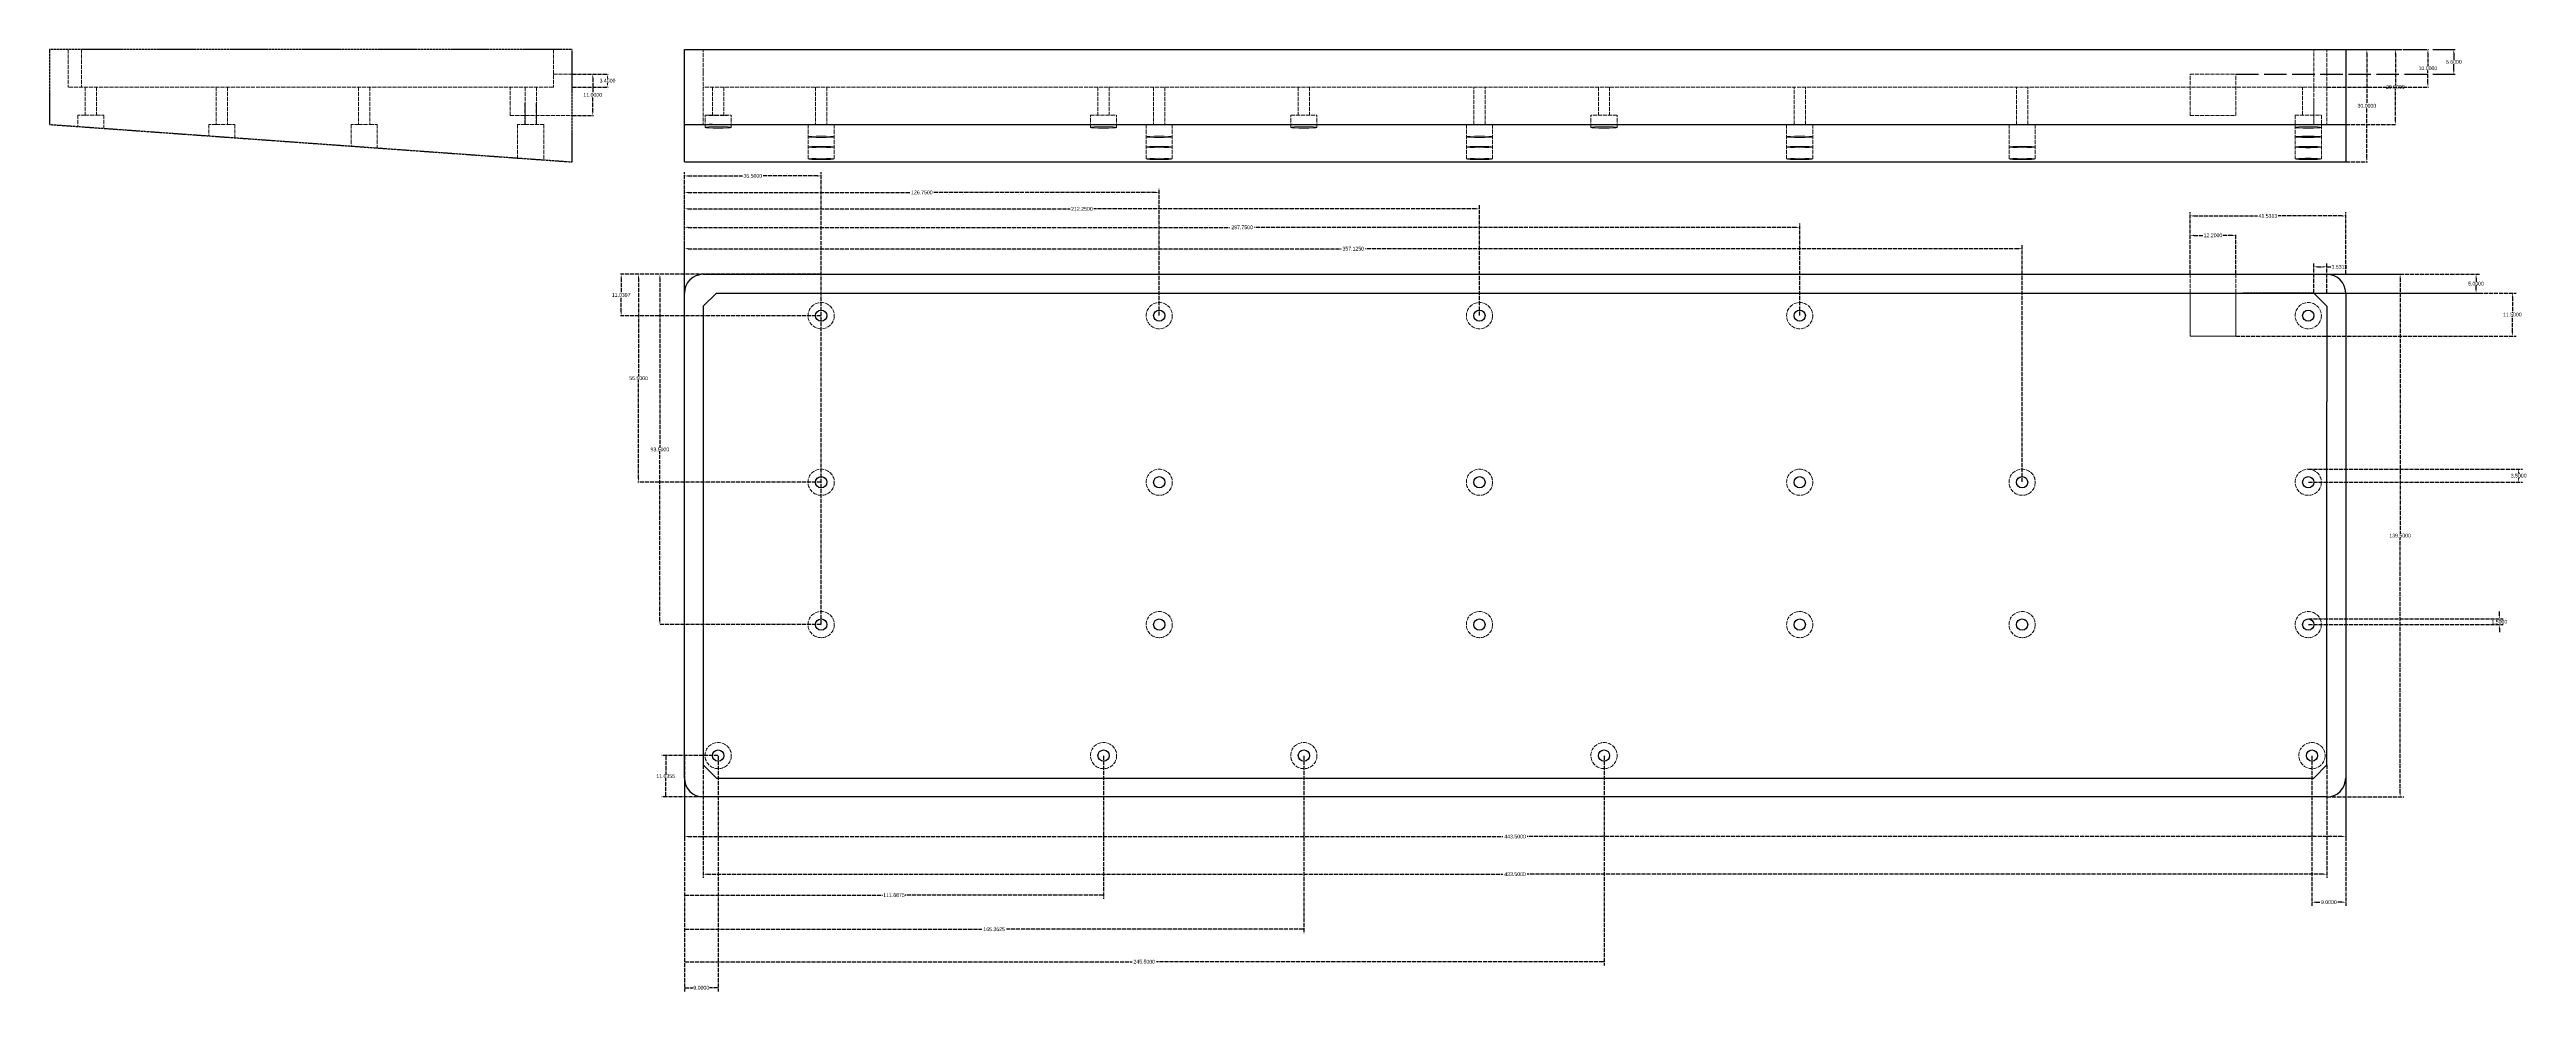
# Model space of a CAD drawing. Header units: millimetres. Extents: x -174 to 487, y -57 to 195.
import ezdxf

# ---------------------------------------------------------------- set-up
doc = ezdxf.new("R2010")
doc.units = ezdxf.units.MM
doc.header["$LTSCALE"] = 0.5
doc.header["$MEASUREMENT"] = 0
doc.linetypes.add('ACAD_ISO02W100', pattern=[15, 12, -3])
doc.linetypes.add('LÍNEAS_OCULTAS2', pattern=[0.1875, 0.125, -0.0625])
doc.layers.get('0').update_dxf_attribs({"linetype": 'CONTINUOUS'})
doc.layers.get('Defpoints').update_dxf_attribs({"linetype": 'CONTINUOUS'})
doc.dimstyles.get("Standard").update_dxf_attribs({"dimtxt": 0.18, "dimasz": 0.18, "dimexe": 0.18, "dimexo": 0.0625, "dimgap": 0.09, "dimtad": 0, "dimtih": 1, "dimtoh": 1, "dimdec": 4, "dimzin": 0, "dimdsep": 46, "dimtxsty": 'Standard', "dimcen": 0.09, "dimadec": 0, "dimazin": 0, "dimtfac": 1, "dimtdec": 4, "dimtofl": 0, "dimtmove": 0, "dimatfit": 3, "dimfxl": 1, "dimtolj": 1, "dimtzin": 0, "dimarcsym": 0})

# ---------------------------------------------------------------- blocks, each defined once
blk = doc.blocks.new('*D2')
at = {"color": 0, "linetype": 'ACAD_ISO02W100', "lineweight": -2, "ltscale": 0.18, "transparency": 16777216}
for p, q in [((433.56, 134.5), (454.04, 134.5)), ((453.04, 133.5), (453.04, 65.25)), ((453.04, -4), (453.04, 64.25)), ((433.56, -5), (454.04, -5))]:
    blk.add_line(p, q, dxfattribs=at)
at = {"color": 0, "linetype": 'ACAD_ISO02W100', "lineweight": 18, "ltscale": 0.18, "transparency": 16777216}
for points in [[(452.87, 133.5), (453.2, 133.5), (453.04, 134.5)], [(452.87, -4), (453.2, -4), (453.04, -5)]]:
    blk.add_solid(points, dxfattribs=at)
at = {"layer": 'Defpoints', "color": 0, "linetype": 'ACAD_ISO02W100', "lineweight": 18, "ltscale": 0.18, "transparency": 16777216}
for p in [(433.5, 134.5), (433.5, -5), (453.04, -5)]:
    blk.add_point(p, dxfattribs=at)
at = {"color": 0, "linetype": 'ACAD_ISO02W100', "lineweight": 18, "ltscale": 0.18, "transparency": 16777216, "insert": (453.04, 64.75), "char_height": 1, "attachment_point": 5}
blk.add_mtext('\\A1;139.5000', dxfattribs=at)
blk = doc.blocks.new('*D3')
at = {"color": 0, "linetype": 'ACAD_ISO02W100', "lineweight": -2, "ltscale": 0.18, "transparency": 16777216}
for p, q in [((-5, -0.06), (-5, -16.59)), ((438.5, -0.06), (438.5, -16.59)), ((-4, -15.59), (213.5, -15.59)), ((437.5, -15.59), (220, -15.59))]:
    blk.add_line(p, q, dxfattribs=at)
at = {"color": 0, "linetype": 'ACAD_ISO02W100', "lineweight": 18, "ltscale": 0.18, "transparency": 16777216}
for points in [[(-4, -15.43), (-4, -15.76), (-5, -15.59)], [(437.5, -15.43), (437.5, -15.76), (438.5, -15.59)]]:
    blk.add_solid(points, dxfattribs=at)
at = {"layer": 'Defpoints', "color": 0, "linetype": 'ACAD_ISO02W100', "lineweight": 18, "ltscale": 0.18, "transparency": 16777216}
for p in [(-5, 0), (438.5, 0), (438.5, -15.59)]:
    blk.add_point(p, dxfattribs=at)
at = {"color": 0, "linetype": 'ACAD_ISO02W100', "lineweight": 18, "ltscale": 0.18, "transparency": 16777216, "insert": (216.75, -15.59), "char_height": 1, "attachment_point": 5}
blk.add_mtext('\\A1;443.5000', dxfattribs=at)
blk = doc.blocks.new('*D4')
at = {"color": 0, "linetype": 'ACAD_ISO02W100', "lineweight": -2, "ltscale": 0.18, "transparency": 16777216}
for p, q in [((407.03, 134.5), (474.3, 134.5)), ((473.3, 133.5), (473.3, 132.5)), ((407.03, 129.5), (474.3, 129.5)), ((473.3, 130.5), (473.3, 131.5))]:
    blk.add_line(p, q, dxfattribs=at)
at = {"color": 0, "linetype": 'ACAD_ISO02W100', "lineweight": 18, "ltscale": 0.18, "transparency": 16777216}
for points in [[(473.13, 133.5), (473.46, 133.5), (473.3, 134.5)], [(473.13, 130.5), (473.46, 130.5), (473.3, 129.5)]]:
    blk.add_solid(points, dxfattribs=at)
at = {"layer": 'Defpoints', "color": 0, "linetype": 'ACAD_ISO02W100', "lineweight": 18, "ltscale": 0.18, "transparency": 16777216}
for p in [(406.97, 134.5), (473.3, 134.5), (406.97, 129.5)]:
    blk.add_point(p, dxfattribs=at)
at = {"color": 0, "linetype": 'ACAD_ISO02W100', "lineweight": 18, "ltscale": 0.18, "transparency": 16777216, "insert": (473.3, 132), "char_height": 1, "attachment_point": 5}
blk.add_mtext('\\A1;5.0000', dxfattribs=at)
blk = doc.blocks.new('*D7')
at = {"color": 0, "linetype": 'ACAD_ISO02W100', "lineweight": -2, "ltscale": 0.18, "transparency": 16777216}
for p, q in [((428.56, 42.5), (480.52, 42.5)), ((428.56, 41), (480.52, 41)), ((479.52, 43.5), (479.52, 44.5)), ((479.52, 40), (479.52, 39))]:
    blk.add_line(p, q, dxfattribs=at)
at = {"color": 0, "linetype": 'ACAD_ISO02W100', "lineweight": 18, "ltscale": 0.18, "transparency": 16777216}
for points in [[(479.35, 43.5), (479.68, 43.5), (479.52, 42.5)], [(479.35, 40), (479.68, 40), (479.52, 41)]]:
    blk.add_solid(points, dxfattribs=at)
at = {"layer": 'Defpoints', "color": 0, "linetype": 'ACAD_ISO02W100', "lineweight": 18, "ltscale": 0.18, "transparency": 16777216}
for p in [(428.5, 42.5), (428.5, 41), (479.52, 42.5)]:
    blk.add_point(p, dxfattribs=at)
at = {"color": 0, "linetype": 'ACAD_ISO02W100', "lineweight": 18, "ltscale": 0.18, "transparency": 16777216, "insert": (479.52, 41.75), "char_height": 1, "attachment_point": 5}
blk.add_mtext('\\A1;1.5000', dxfattribs=at)
blk = doc.blocks.new('*D8')
at = {"color": 0, "linetype": 'ACAD_ISO02W100', "lineweight": -2, "ltscale": 0.18, "transparency": 16777216}
for p, q in [((429.97, 129.56), (429.97, 137.5)), ((430.97, 136.5), (432.5, 136.5)), ((433.5, 129.56), (433.5, 137.5)), ((433.5, 136.5), (434.5, 136.5))]:
    blk.add_line(p, q, dxfattribs=at)
at = {"color": 0, "linetype": 'ACAD_ISO02W100', "lineweight": 18, "ltscale": 0.18, "transparency": 16777216}
for points in [[(430.97, 136.67), (430.97, 136.34), (429.97, 136.5)], [(432.5, 136.67), (432.5, 136.34), (433.5, 136.5)]]:
    blk.add_solid(points, dxfattribs=at)
at = {"layer": 'Defpoints', "color": 0, "linetype": 'ACAD_ISO02W100', "lineweight": 18, "ltscale": 0.18, "transparency": 16777216}
for p in [(433.5, 136.5), (429.97, 129.5), (433.5, 129.5)]:
    blk.add_point(p, dxfattribs=at)
at = {"color": 0, "linetype": 'ACAD_ISO02W100', "lineweight": 18, "ltscale": 0.18, "transparency": 16777216, "insert": (436.83, 136.5), "char_height": 1, "attachment_point": 5}
blk.add_mtext('\\A1;3.5313', dxfattribs=at)
blk = doc.blocks.new('*D10')
at = {"color": 0, "linetype": 'ACAD_ISO02W100', "lineweight": -2, "ltscale": 0.18, "transparency": 16777216}
for p, q in [((438.56, 194.5), (451.94, 194.5)), ((451.76, 193.5), (451.76, 185)), ((451.76, 175.5), (451.76, 184)), ((438.56, 174.5), (451.94, 174.5))]:
    blk.add_line(p, q, dxfattribs=at)
at = {"color": 0, "linetype": 'ACAD_ISO02W100', "lineweight": 18, "ltscale": 0.18, "transparency": 16777216}
for points in [[(451.59, 193.5), (451.92, 193.5), (451.76, 194.5)], [(451.59, 175.5), (451.92, 175.5), (451.76, 174.5)]]:
    blk.add_solid(points, dxfattribs=at)
at = {"layer": 'Defpoints', "color": 0, "linetype": 'ACAD_ISO02W100', "lineweight": 18, "ltscale": 0.18, "transparency": 16777216}
for p in [(438.5, 194.5), (451.76, 194.5), (438.5, 174.5)]:
    blk.add_point(p, dxfattribs=at)
at = {"color": 0, "linetype": 'ACAD_ISO02W100', "lineweight": 18, "ltscale": 0.18, "transparency": 16777216, "insert": (451.76, 184.5), "char_height": 1, "attachment_point": 5}
blk.add_mtext('\\A1;20.0000', dxfattribs=at)
blk = doc.blocks.new('*D11')
at = {"color": 0, "linetype": 'ACAD_ISO02W100', "lineweight": -2, "ltscale": 0.18, "transparency": 16777216}
for p, q in [((438.56, 194.5), (444.32, 194.5)), ((444.14, 193.5), (444.14, 180)), ((444.14, 165.5), (444.14, 179)), ((438.56, 164.5), (444.32, 164.5))]:
    blk.add_line(p, q, dxfattribs=at)
at = {"color": 0, "linetype": 'ACAD_ISO02W100', "lineweight": 18, "ltscale": 0.18, "transparency": 16777216}
for points in [[(443.98, 193.5), (444.31, 193.5), (444.14, 194.5)], [(443.98, 165.5), (444.31, 165.5), (444.14, 164.5)]]:
    blk.add_solid(points, dxfattribs=at)
at = {"layer": 'Defpoints', "color": 0, "linetype": 'ACAD_ISO02W100', "lineweight": 18, "ltscale": 0.18, "transparency": 16777216}
for p in [(438.5, 194.5), (444.14, 194.5), (438.5, 164.5)]:
    blk.add_point(p, dxfattribs=at)
at = {"color": 0, "linetype": 'ACAD_ISO02W100', "lineweight": 18, "ltscale": 0.18, "transparency": 16777216, "insert": (444.14, 179.5), "char_height": 1, "attachment_point": 5}
blk.add_mtext('\\A1;30.0000', dxfattribs=at)
blk = doc.blocks.new('*D18')
at = {"color": 0, "linetype": 'ACAD_ISO02W100', "lineweight": -2, "ltscale": 0.18, "transparency": 16777216}
for p, q in [((0, 3.47), (0, -26.64)), ((433.5, 3.47), (433.5, -26.64)), ((1, -25.64), (213.5, -25.64)), ((432.5, -25.64), (220, -25.64))]:
    blk.add_line(p, q, dxfattribs=at)
at = {"color": 0, "linetype": 'ACAD_ISO02W100', "lineweight": 18, "ltscale": 0.18, "transparency": 16777216}
for points in [[(1, -25.47), (1, -25.8), (0, -25.64)], [(432.5, -25.47), (432.5, -25.8), (433.5, -25.64)]]:
    blk.add_solid(points, dxfattribs=at)
at = {"layer": 'Defpoints', "color": 0, "linetype": 'ACAD_ISO02W100', "lineweight": 18, "ltscale": 0.18, "transparency": 16777216}
for p in [(0, 3.54), (433.5, 3.54), (433.5, -25.64)]:
    blk.add_point(p, dxfattribs=at)
at = {"color": 0, "linetype": 'ACAD_ISO02W100', "lineweight": 18, "ltscale": 0.18, "transparency": 16777216, "insert": (216.75, -25.64), "char_height": 1, "attachment_point": 5}
blk.add_mtext('\\A1;433.5000', dxfattribs=at)
blk = doc.blocks.new('*D19')
at = {"color": 0, "linetype": 'ACAD_ISO02W100', "lineweight": -2, "ltscale": 0.18, "transparency": 16777216}
for p, q in [((-5, 41.06), (-5, 161.76)), ((-4, 160.76), (10.5, 160.76)), ((30.5, 160.76), (16, 160.76)), ((31.5, 41.06), (31.5, 161.76))]:
    blk.add_line(p, q, dxfattribs=at)
at = {"color": 0, "linetype": 'ACAD_ISO02W100', "lineweight": 18, "ltscale": 0.18, "transparency": 16777216}
for points in [[(-4, 160.92), (-4, 160.59), (-5, 160.76)], [(30.5, 160.92), (30.5, 160.59), (31.5, 160.76)]]:
    blk.add_solid(points, dxfattribs=at)
at = {"layer": 'Defpoints', "color": 0, "linetype": 'ACAD_ISO02W100', "lineweight": 18, "ltscale": 0.18, "transparency": 16777216}
for p in [(-5, 160.76), (-5, 41), (31.5, 41)]:
    blk.add_point(p, dxfattribs=at)
at = {"color": 0, "linetype": 'ACAD_ISO02W100', "lineweight": 18, "ltscale": 0.18, "transparency": 16777216, "insert": (13.25, 160.76), "char_height": 1, "attachment_point": 5}
blk.add_mtext('\\A1;36.5000', dxfattribs=at)
blk = doc.blocks.new('*D20')
at = {"color": 0, "linetype": 'ACAD_ISO02W100', "lineweight": -2, "ltscale": 0.18, "transparency": 16777216}
for p, q in [((-5, 123.52), (-5, 157.36)), ((-4, 156.36), (55.21, 156.36)), ((120.75, 156.36), (61.54, 156.36)), ((121.75, 123.52), (121.75, 157.36))]:
    blk.add_line(p, q, dxfattribs=at)
at = {"color": 0, "linetype": 'ACAD_ISO02W100', "lineweight": 18, "ltscale": 0.18, "transparency": 16777216}
for points in [[(-4, 156.53), (-4, 156.2), (-5, 156.36)], [(120.75, 156.53), (120.75, 156.2), (121.75, 156.36)]]:
    blk.add_solid(points, dxfattribs=at)
at = {"layer": 'Defpoints', "color": 0, "linetype": 'ACAD_ISO02W100', "lineweight": 18, "ltscale": 0.18, "transparency": 16777216}
for p in [(-5, 156.36), (-5, 123.46), (121.75, 123.46)]:
    blk.add_point(p, dxfattribs=at)
at = {"color": 0, "linetype": 'ACAD_ISO02W100', "lineweight": 18, "ltscale": 0.18, "transparency": 16777216, "insert": (58.38, 156.36), "char_height": 1, "attachment_point": 5}
blk.add_mtext('\\A1;126.7500', dxfattribs=at)
blk = doc.blocks.new('*D21')
at = {"color": 0, "linetype": 'ACAD_ISO02W100', "lineweight": -2, "ltscale": 0.18, "transparency": 16777216}
for p, q in [((-5, 123.52), (-5, 152.97)), ((207.25, 123.52), (207.25, 152.97)), ((-4, 151.97), (97.96, 151.97)), ((206.25, 151.97), (104.29, 151.97))]:
    blk.add_line(p, q, dxfattribs=at)
at = {"color": 0, "linetype": 'ACAD_ISO02W100', "lineweight": 18, "ltscale": 0.18, "transparency": 16777216}
for points in [[(-4, 152.14), (-4, 151.81), (-5, 151.97)], [(206.25, 152.14), (206.25, 151.81), (207.25, 151.97)]]:
    blk.add_solid(points, dxfattribs=at)
at = {"layer": 'Defpoints', "color": 0, "linetype": 'ACAD_ISO02W100', "lineweight": 18, "ltscale": 0.18, "transparency": 16777216}
for p in [(-5, 151.97), (-5, 123.46), (207.25, 123.46)]:
    blk.add_point(p, dxfattribs=at)
at = {"color": 0, "linetype": 'ACAD_ISO02W100', "lineweight": 18, "ltscale": 0.18, "transparency": 16777216, "insert": (101.12, 151.97), "char_height": 1, "attachment_point": 5}
blk.add_mtext('\\A1;212.2500', dxfattribs=at)
blk = doc.blocks.new('*D22')
at = {"color": 0, "linetype": 'ACAD_ISO02W100', "lineweight": -2, "ltscale": 0.18, "transparency": 16777216}
for p, q in [((-5, 123.52), (-5, 148.04)), ((-4, 147.04), (140.54, 147.04)), ((291.75, 147.04), (147.21, 147.04)), ((292.75, 123.52), (292.75, 148.04))]:
    blk.add_line(p, q, dxfattribs=at)
at = {"color": 0, "linetype": 'ACAD_ISO02W100', "lineweight": 18, "ltscale": 0.18, "transparency": 16777216}
for points in [[(-4, 147.21), (-4, 146.88), (-5, 147.04)], [(291.75, 147.21), (291.75, 146.88), (292.75, 147.04)]]:
    blk.add_solid(points, dxfattribs=at)
at = {"layer": 'Defpoints', "color": 0, "linetype": 'ACAD_ISO02W100', "lineweight": 18, "ltscale": 0.18, "transparency": 16777216}
for p in [(-5, 147.04), (-5, 123.46), (292.75, 123.46)]:
    blk.add_point(p, dxfattribs=at)
at = {"color": 0, "linetype": 'ACAD_ISO02W100', "lineweight": 18, "ltscale": 0.18, "transparency": 16777216, "insert": (143.88, 147.04), "char_height": 1, "attachment_point": 5}
blk.add_mtext('\\A1;297.7500', dxfattribs=at)
blk = doc.blocks.new('*D23')
at = {"color": 0, "linetype": 'ACAD_ISO02W100', "lineweight": -2, "ltscale": 0.18, "transparency": 16777216}
for p, q in [((-5, 79.06), (-5, 142.34)), ((-4, 141.34), (170.31, 141.34)), ((351.12, 141.34), (176.81, 141.34)), ((352.12, 79.06), (352.12, 142.34))]:
    blk.add_line(p, q, dxfattribs=at)
at = {"color": 0, "linetype": 'ACAD_ISO02W100', "lineweight": 18, "ltscale": 0.18, "transparency": 16777216}
for points in [[(-4, 141.5), (-4, 141.17), (-5, 141.34)], [(351.12, 141.5), (351.12, 141.17), (352.12, 141.34)]]:
    blk.add_solid(points, dxfattribs=at)
at = {"layer": 'Defpoints', "color": 0, "linetype": 'ACAD_ISO02W100', "lineweight": 18, "ltscale": 0.18, "transparency": 16777216}
for p in [(-5, 141.34), (-5, 79), (352.12, 79)]:
    blk.add_point(p, dxfattribs=at)
at = {"color": 0, "linetype": 'ACAD_ISO02W100', "lineweight": 18, "ltscale": 0.18, "transparency": 16777216, "insert": (173.56, 141.34), "char_height": 1, "attachment_point": 5}
blk.add_mtext('\\A1;357.1250', dxfattribs=at)
blk = doc.blocks.new('*D24')
at = {"color": 0, "linetype": 'ACAD_ISO02W100', "lineweight": -2, "ltscale": 0.18, "transparency": 16777216}
for p, q in [((-5, 5.97), (-5, -56.94)), ((4, 5.97), (4, -56.94)), ((-4.82, -55.94), (-2.67, -55.94)), ((3.82, -55.94), (1.67, -55.94))]:
    blk.add_line(p, q, dxfattribs=at)
at = {"color": 0, "linetype": 'ACAD_ISO02W100', "lineweight": 18, "ltscale": 0.18, "transparency": 16777216}
for points in [[(-4.82, -55.91), (-4.82, -55.97), (-5, -55.94)], [(3.82, -55.91), (3.82, -55.97), (4, -55.94)]]:
    blk.add_solid(points, dxfattribs=at)
at = {"layer": 'Defpoints', "color": 0, "linetype": 'ACAD_ISO02W100', "lineweight": 18, "ltscale": 0.18, "transparency": 16777216}
for p in [(-5, 6.04), (4, 6.04), (-5, -55.94)]:
    blk.add_point(p, dxfattribs=at)
at = {"color": 0, "linetype": 'ACAD_ISO02W100', "lineweight": 18, "ltscale": 0.18, "transparency": 16777216, "insert": (-0.5, -55.94), "char_height": 1, "attachment_point": 5}
blk.add_mtext('\\A1;9.0000', dxfattribs=at)
blk = doc.blocks.new('*D25')
at = {"color": 0, "linetype": 'ACAD_ISO02W100', "lineweight": -2, "ltscale": 0.18, "transparency": 16777216}
for p, q in [((-5, 5.97), (-5, -32.21)), ((106.89, 5.97), (106.89, -32.21)), ((-4.82, -31.21), (47.94, -31.21)), ((106.71, -31.21), (53.94, -31.21))]:
    blk.add_line(p, q, dxfattribs=at)
at = {"color": 0, "linetype": 'ACAD_ISO02W100', "lineweight": 18, "ltscale": 0.18, "transparency": 16777216}
for points in [[(-4.82, -31.18), (-4.82, -31.24), (-5, -31.21)], [(106.71, -31.18), (106.71, -31.24), (106.89, -31.21)]]:
    blk.add_solid(points, dxfattribs=at)
at = {"layer": 'Defpoints', "color": 0, "linetype": 'ACAD_ISO02W100', "lineweight": 18, "ltscale": 0.18, "transparency": 16777216}
for p in [(-5, 6.04), (106.89, 6.04), (-5, -31.21)]:
    blk.add_point(p, dxfattribs=at)
at = {"color": 0, "linetype": 'ACAD_ISO02W100', "lineweight": 18, "ltscale": 0.18, "transparency": 16777216, "insert": (50.94, -31.21), "char_height": 1, "attachment_point": 5}
blk.add_mtext('\\A1;111.8875', dxfattribs=at)
blk = doc.blocks.new('*D26')
at = {"color": 0, "linetype": 'ACAD_ISO02W100', "lineweight": -2, "ltscale": 0.18, "transparency": 16777216}
for p, q in [((-5, 5.97), (-5, -41.34)), ((160.36, 5.97), (160.36, -41.34)), ((-4.82, -40.34), (74.35, -40.34)), ((160.18, -40.34), (81.01, -40.34))]:
    blk.add_line(p, q, dxfattribs=at)
at = {"color": 0, "linetype": 'ACAD_ISO02W100', "lineweight": 18, "ltscale": 0.18, "transparency": 16777216}
for points in [[(-4.82, -40.31), (-4.82, -40.37), (-5, -40.34)], [(160.18, -40.31), (160.18, -40.37), (160.36, -40.34)]]:
    blk.add_solid(points, dxfattribs=at)
at = {"layer": 'Defpoints', "color": 0, "linetype": 'ACAD_ISO02W100', "lineweight": 18, "ltscale": 0.18, "transparency": 16777216}
for p in [(-5, 6.04), (160.36, 6.04), (-5, -40.34)]:
    blk.add_point(p, dxfattribs=at)
at = {"color": 0, "linetype": 'ACAD_ISO02W100', "lineweight": 18, "ltscale": 0.18, "transparency": 16777216, "insert": (77.68, -40.34), "char_height": 1, "attachment_point": 5}
blk.add_mtext('\\A1;165.3625', dxfattribs=at)
blk = doc.blocks.new('*D27')
at = {"color": 0, "linetype": 'ACAD_ISO02W100', "lineweight": -2, "ltscale": 0.18, "transparency": 16777216}
for p, q in [((-5, 5.97), (-5, -50)), ((240.5, 5.97), (240.5, -50)), ((-4.82, -49), (114.5, -49)), ((240.32, -49), (121, -49))]:
    blk.add_line(p, q, dxfattribs=at)
at = {"color": 0, "linetype": 'ACAD_ISO02W100', "lineweight": 18, "ltscale": 0.18, "transparency": 16777216}
for points in [[(-4.82, -48.97), (-4.82, -49.03), (-5, -49)], [(240.32, -48.97), (240.32, -49.03), (240.5, -49)]]:
    blk.add_solid(points, dxfattribs=at)
at = {"layer": 'Defpoints', "color": 0, "linetype": 'ACAD_ISO02W100', "lineweight": 18, "ltscale": 0.18, "transparency": 16777216}
for p in [(-5, 6.04), (240.5, 6.04), (-5, -49)]:
    blk.add_point(p, dxfattribs=at)
at = {"color": 0, "linetype": 'ACAD_ISO02W100', "lineweight": 18, "ltscale": 0.18, "transparency": 16777216, "insert": (117.75, -49), "char_height": 1, "attachment_point": 5}
blk.add_mtext('\\A1;245.5000', dxfattribs=at)
blk = doc.blocks.new('*D28')
at = {"color": 0, "linetype": 'ACAD_ISO02W100', "lineweight": -2, "ltscale": 0.18, "transparency": 16777216}
for p, q in [((429.5, 5.97), (429.5, -34.1)), ((438.5, 5.97), (438.5, -34.1)), ((430.5, -33.1), (431.74, -33.1)), ((437.5, -33.1), (436.26, -33.1))]:
    blk.add_line(p, q, dxfattribs=at)
at = {"color": 0, "linetype": 'ACAD_ISO02W100', "lineweight": 18, "ltscale": 0.18, "transparency": 16777216}
for points in [[(430.5, -32.93), (430.5, -33.26), (429.5, -33.1)], [(437.5, -32.93), (437.5, -33.26), (438.5, -33.1)]]:
    blk.add_solid(points, dxfattribs=at)
at = {"layer": 'Defpoints', "color": 0, "linetype": 'ACAD_ISO02W100', "lineweight": 18, "ltscale": 0.18, "transparency": 16777216}
for p in [(429.5, 6.04), (438.5, 6.04), (438.5, -33.1)]:
    blk.add_point(p, dxfattribs=at)
at = {"color": 0, "linetype": 'ACAD_ISO02W100', "lineweight": 18, "ltscale": 0.18, "transparency": 16777216, "insert": (434, -33.1), "char_height": 1, "attachment_point": 5}
blk.add_mtext('\\A1;9.0000', dxfattribs=at)
blk = doc.blocks.new('*D29')
at = {"color": 0, "linetype": 'ACAD_ISO02W100', "lineweight": -2, "ltscale": 0.18, "transparency": 16777216}
for p, q in [((31.44, 134.5), (-22.07, 134.5)), ((-21.89, 133.5), (-21.89, 129.48)), ((-21.89, 124.46), (-21.89, 128.48)), ((31.44, 123.46), (-22.07, 123.46))]:
    blk.add_line(p, q, dxfattribs=at)
at = {"color": 0, "linetype": 'ACAD_ISO02W100', "lineweight": 18, "ltscale": 0.18, "transparency": 16777216}
for points in [[(-22.05, 133.5), (-21.72, 133.5), (-21.89, 134.5)], [(-22.05, 124.46), (-21.72, 124.46), (-21.89, 123.46)]]:
    blk.add_solid(points, dxfattribs=at)
at = {"layer": 'Defpoints', "color": 0, "linetype": 'ACAD_ISO02W100', "lineweight": 18, "ltscale": 0.18, "transparency": 16777216}
for p in [(-21.89, 134.5), (31.5, 134.5), (31.5, 123.46)]:
    blk.add_point(p, dxfattribs=at)
at = {"color": 0, "linetype": 'ACAD_ISO02W100', "lineweight": 18, "ltscale": 0.18, "transparency": 16777216, "insert": (-21.89, 128.98), "char_height": 1, "attachment_point": 5}
blk.add_mtext('\\A1;11.0397', dxfattribs=at)
blk = doc.blocks.new('*D30')
at = {"color": 0, "linetype": 'ACAD_ISO02W100', "lineweight": -2, "ltscale": 0.18, "transparency": 16777216}
for p, q in [((396.97, 134.56), (396.97, 151.08)), ((397.97, 150.08), (414.98, 150.08)), ((437.5, 150.08), (420.49, 150.08)), ((438.5, 134.56), (438.5, 151.08)), ((31.44, 134.5), (-17.42, 134.5)), ((-17.24, 133.5), (-17.24, 107.25)), ((-17.24, 80), (-17.24, 106.25)), ((31.44, 79), (-17.42, 79))]:
    blk.add_line(p, q, dxfattribs=at)
at = {"color": 0, "linetype": 'ACAD_ISO02W100', "lineweight": 18, "ltscale": 0.18, "transparency": 16777216}
for points in [[(397.97, 150.25), (397.97, 149.92), (396.97, 150.08)], [(437.5, 150.25), (437.5, 149.92), (438.5, 150.08)], [(-17.41, 133.5), (-17.08, 133.5), (-17.24, 134.5)], [(-17.41, 80), (-17.08, 80), (-17.24, 79)]]:
    blk.add_solid(points, dxfattribs=at)
at = {"layer": 'Defpoints', "color": 0, "linetype": 'ACAD_ISO02W100', "lineweight": 18, "ltscale": 0.18, "transparency": 16777216}
for p in [(438.5, 150.08), (-17.24, 134.5), (31.5, 134.5), (396.97, 134.5), (438.5, 134.5), (31.5, 79)]:
    blk.add_point(p, dxfattribs=at)
at = {"color": 0, "linetype": 'ACAD_ISO02W100', "lineweight": 18, "ltscale": 0.18, "transparency": 16777216, "char_height": 1, "attachment_point": 5}
for s, insert in [('\\A1;41.5313', (417.73, 150.08)), ('\\A1;55.5000', (-17.24, 106.75))]:
    blk.add_mtext(s, dxfattribs=dict(at, insert=insert))
blk = doc.blocks.new('*D31')
at = {"color": 0, "linetype": 'ACAD_ISO02W100', "lineweight": -2, "transparency": 16777216}
for p, q in [((409.23, 194.5), (468.37, 194.5)), ((467.37, 193.5), (467.37, 191.79)), ((409.23, 187.9), (468.37, 187.9)), ((467.37, 188.9), (467.37, 190.61))]:
    blk.add_line(p, q, dxfattribs=at)
at = {"color": 0, "linetype": 'ACAD_ISO02W100', "lineweight": -2, "ltscale": 0.18, "transparency": 16777216}
for p, q in [((31.44, 134.5), (-11.74, 134.5)), ((-11.56, 133.5), (-11.56, 88.25)), ((-11.56, 42), (-11.56, 87.25)), ((31.44, 41), (-11.74, 41))]:
    blk.add_line(p, q, dxfattribs=at)
at = {"color": 0, "linetype": 'ACAD_ISO02W100', "lineweight": 18, "transparency": 16777216}
for points in [[(467.2, 193.5), (467.54, 193.5), (467.37, 194.5)], [(467.2, 188.9), (467.54, 188.9), (467.37, 187.9)]]:
    blk.add_solid(points, dxfattribs=at)
at = {"color": 0, "linetype": 'ACAD_ISO02W100', "lineweight": 18, "ltscale": 0.18, "transparency": 16777216}
for points in [[(-11.73, 133.5), (-11.39, 133.5), (-11.56, 134.5)], [(-11.73, 42), (-11.39, 42), (-11.56, 41)]]:
    blk.add_solid(points, dxfattribs=at)
at = {"layer": 'Defpoints', "color": 0, "linetype": 'ACAD_ISO02W100', "lineweight": 18, "transparency": 16777216}
for p in [(409.17, 194.5), (467.37, 194.5), (409.17, 187.9)]:
    blk.add_point(p, dxfattribs=at)
at = {"layer": 'Defpoints', "color": 0, "linetype": 'ACAD_ISO02W100', "lineweight": 18, "ltscale": 0.18, "transparency": 16777216}
for p in [(-11.56, 134.5), (31.5, 134.5), (31.5, 41)]:
    blk.add_point(p, dxfattribs=at)
at = {"color": 0, "linetype": 'ACAD_ISO02W100', "lineweight": 18, "transparency": 16777216, "insert": (467.37, 191.2), "char_height": 1, "attachment_point": 5}
blk.add_mtext('\\A1;6.6000', dxfattribs=at)
at = {"color": 0, "linetype": 'ACAD_ISO02W100', "lineweight": 18, "ltscale": 0.18, "transparency": 16777216, "insert": (-11.56, 87.75), "char_height": 1, "attachment_point": 5}
blk.add_mtext('\\A1;93.5000', dxfattribs=at)
blk = doc.blocks.new('*D32')
at = {"color": 0, "linetype": 'ACAD_ISO02W100', "lineweight": -2, "ltscale": 0.18, "transparency": 16777216}
for p, q in [((3.94, 6.04), (-11.01, 6.04)), ((-10.01, 5.86), (-10.01, 1.02)), ((-10.01, -4.82), (-10.01, 0.02)), ((3.94, -5), (-11.01, -5))]:
    blk.add_line(p, q, dxfattribs=at)
at = {"color": 0, "linetype": 'ACAD_ISO02W100', "lineweight": 18, "ltscale": 0.18, "transparency": 16777216}
for points in [[(-10.04, 5.86), (-9.98, 5.86), (-10.01, 6.04)], [(-10.04, -4.82), (-9.98, -4.82), (-10.01, -5)]]:
    blk.add_solid(points, dxfattribs=at)
at = {"layer": 'Defpoints', "color": 0, "linetype": 'ACAD_ISO02W100', "lineweight": 18, "ltscale": 0.18, "transparency": 16777216}
for p in [(4, 6.04), (-10.01, -5), (4, -5)]:
    blk.add_point(p, dxfattribs=at)
at = {"color": 0, "linetype": 'ACAD_ISO02W100', "lineweight": 18, "ltscale": 0.18, "transparency": 16777216, "insert": (-10.01, 0.52), "char_height": 1, "attachment_point": 5}
blk.add_mtext('\\A1;11.0355', dxfattribs=at)
blk = doc.blocks.new('*D33')
at = {"color": 0, "linetype": 'ACAD_ISO02W100', "lineweight": -2, "ltscale": 0.18, "transparency": 16777216}
for p, q in [((396.97, 134.56), (396.97, 145.08)), ((397.97, 144.9), (400.4, 144.9)), ((408.17, 144.9), (405.74, 144.9)), ((409.17, 134.56), (409.17, 145.08)), ((428.56, 82.5), (485.68, 82.5)), ((484.68, 81.5), (484.68, 81.34)), ((484.68, 80), (484.68, 80.16)), ((428.56, 79), (485.68, 79))]:
    blk.add_line(p, q, dxfattribs=at)
at = {"color": 0, "linetype": 'ACAD_ISO02W100', "lineweight": 18, "ltscale": 0.18, "transparency": 16777216}
for points in [[(397.97, 145.07), (397.97, 144.73), (396.97, 144.9)], [(408.17, 145.07), (408.17, 144.73), (409.17, 144.9)], [(484.51, 81.5), (484.84, 81.5), (484.68, 82.5)], [(484.51, 80), (484.84, 80), (484.68, 79)]]:
    blk.add_solid(points, dxfattribs=at)
at = {"layer": 'Defpoints', "color": 0, "linetype": 'ACAD_ISO02W100', "lineweight": 18, "ltscale": 0.18, "transparency": 16777216}
for p in [(409.17, 144.9), (396.97, 134.5), (409.17, 134.5), (428.5, 82.5), (484.68, 82.5), (428.5, 79)]:
    blk.add_point(p, dxfattribs=at)
at = {"color": 0, "linetype": 'ACAD_ISO02W100', "lineweight": 18, "ltscale": 0.18, "transparency": 16777216, "char_height": 1, "attachment_point": 5}
for s, insert in [('\\A1;12.2000', (403.07, 144.9)), ('\\A1;3.5000', (484.68, 80.75))]:
    blk.add_mtext(s, dxfattribs=dict(at, insert=insert))
blk = doc.blocks.new('*D34')
at = {"color": 0, "linetype": 'ACAD_ISO02W100', "lineweight": -2, "ltscale": 0.18, "transparency": 16777216}
for p, q in [((409.23, 129.5), (483.99, 129.5)), ((482.99, 128.5), (482.99, 124.25)), ((482.99, 119), (482.99, 123.25)), ((409.23, 118), (483.99, 118))]:
    blk.add_line(p, q, dxfattribs=at)
at = {"color": 0, "linetype": 'ACAD_ISO02W100', "lineweight": 18, "ltscale": 0.18, "transparency": 16777216}
for points in [[(482.83, 128.5), (483.16, 128.5), (482.99, 129.5)], [(482.83, 119), (483.16, 119), (482.99, 118)]]:
    blk.add_solid(points, dxfattribs=at)
at = {"layer": 'Defpoints', "color": 0, "linetype": 'ACAD_ISO02W100', "lineweight": 18, "ltscale": 0.18, "transparency": 16777216}
for p in [(409.17, 129.5), (482.99, 129.5), (409.17, 118)]:
    blk.add_point(p, dxfattribs=at)
at = {"color": 0, "linetype": 'ACAD_ISO02W100', "lineweight": 18, "ltscale": 0.18, "transparency": 16777216, "insert": (482.99, 123.75), "char_height": 1, "attachment_point": 5}
blk.add_mtext('\\A1;11.5000', dxfattribs=at)
blk = doc.blocks.new('*D35')
at = {"color": 0, "linetype": 'ACAD_ISO02W100', "lineweight": -2, "ltscale": 0.18, "transparency": 16777216}
for p, q in [((-34.94, 187.9), (-25.36, 187.9)), ((-25.54, 186.9), (-25.54, 186.79)), ((-25.54, 185.5), (-25.54, 185.61)), ((-34.94, 184.5), (-25.36, 184.5))]:
    blk.add_line(p, q, dxfattribs=at)
at = {"color": 0, "linetype": 'ACAD_ISO02W100', "lineweight": 18, "ltscale": 0.18, "transparency": 16777216}
for points in [[(-25.71, 186.9), (-25.37, 186.9), (-25.54, 187.9)], [(-25.71, 185.5), (-25.37, 185.5), (-25.54, 184.5)]]:
    blk.add_solid(points, dxfattribs=at)
at = {"layer": 'Defpoints', "color": 0, "linetype": 'ACAD_ISO02W100', "lineweight": 18, "ltscale": 0.18, "transparency": 16777216}
for p in [(-35, 187.9), (-35, 184.5), (-25.54, 184.5)]:
    blk.add_point(p, dxfattribs=at)
at = {"color": 0, "linetype": 'ACAD_ISO02W100', "lineweight": 18, "ltscale": 0.18, "transparency": 16777216, "insert": (-25.54, 186.2), "char_height": 1, "attachment_point": 5}
blk.add_mtext('\\A1;3.4000', dxfattribs=at)
blk = doc.blocks.new('*D36')
at = {"color": 0, "linetype": 'ACAD_ISO02W100', "lineweight": -2, "ltscale": 0.18, "transparency": 16777216}
for p, q in [((-34.94, 187.9), (-29.3, 187.9)), ((-29.48, 186.9), (-29.48, 182.99)), ((-29.48, 177.9), (-29.48, 181.81)), ((-34.94, 176.9), (-29.3, 176.9))]:
    blk.add_line(p, q, dxfattribs=at)
at = {"color": 0, "linetype": 'ACAD_ISO02W100', "lineweight": 18, "ltscale": 0.18, "transparency": 16777216}
for points in [[(-29.64, 186.9), (-29.31, 186.9), (-29.48, 187.9)], [(-29.64, 177.9), (-29.31, 177.9), (-29.48, 176.9)]]:
    blk.add_solid(points, dxfattribs=at)
at = {"layer": 'Defpoints', "color": 0, "linetype": 'ACAD_ISO02W100', "lineweight": 18, "ltscale": 0.18, "transparency": 16777216}
for p in [(-35, 187.9), (-35, 176.9), (-29.48, 176.9)]:
    blk.add_point(p, dxfattribs=at)
at = {"color": 0, "linetype": 'ACAD_ISO02W100', "lineweight": 18, "ltscale": 0.18, "transparency": 16777216, "insert": (-29.48, 182.4), "char_height": 1, "attachment_point": 5}
blk.add_mtext('\\A1;11.0000', dxfattribs=at)
blk = doc.blocks.new('*D37')
at = {"color": 0, "linetype": 'ACAD_ISO02W100', "lineweight": -2, "ltscale": 0.18, "transparency": 16777216}
for p, q in [((433.56, 194.5), (460.63, 194.5)), ((460.45, 193.5), (460.45, 190.09)), ((460.45, 185.5), (460.45, 188.91)), ((433.56, 184.5), (460.63, 184.5))]:
    blk.add_line(p, q, dxfattribs=at)
at = {"color": 0, "linetype": 'ACAD_ISO02W100', "lineweight": 18, "ltscale": 0.18, "transparency": 16777216}
for points in [[(460.28, 193.5), (460.61, 193.5), (460.45, 194.5)], [(460.28, 185.5), (460.61, 185.5), (460.45, 184.5)]]:
    blk.add_solid(points, dxfattribs=at)
at = {"layer": 'Defpoints', "color": 0, "linetype": 'ACAD_ISO02W100', "lineweight": 18, "ltscale": 0.18, "transparency": 16777216}
for p in [(433.5, 194.5), (460.45, 194.5), (433.5, 184.5)]:
    blk.add_point(p, dxfattribs=at)
at = {"color": 0, "linetype": 'ACAD_ISO02W100', "lineweight": 18, "ltscale": 0.18, "transparency": 16777216, "insert": (460.45, 189.5), "char_height": 1, "attachment_point": 5}
blk.add_mtext('\\A1;10.0000', dxfattribs=at)

msp = doc.modelspace()

# ---------------------------------------------------------------- linework, layer by layer
at = {"linetype": 'LÍNEAS_OCULTAS2', "transparency": 33554687}
for p, q in [((-35, 194.5), (-174.5, 194.5)), ((-174.5, 194.5), (-174.5, 174.5)), ((-35, 164.5), (-35, 194.5)), ((-174.5, 174.5), (-35, 164.5)), ((2.5, 174.5), (1.5, 174.5)), ((5.5, 174.5), (6.5, 174.5))]:
    msp.add_line(p, q, dxfattribs=at)
at = {"linetype": 'ACAD_ISO02W100', "lineweight": 18, "ltscale": 0.18, "transparency": 33554687}
for p, q in [((-169.5, 194.5), (-169.5, 184.5)), ((-165.96447, 194.5), (-165.96447, 184.5)), ((-40, 194.5), (-40, 184.5)), ((0, 188.5), (0, 194.5)), ((430, 180.5), (430, 194.5)), ((433.5, 188.5), (433.5, 194.5)), ((-40, 187.9), (-35, 187.9)), ((0, 188.5), (0, 174.5)), ((396.96867, 176.9), (396.96867, 187.9)), ((396.96867, 187.9), (409.16867, 187.9)), ((409.16867, 176.9), (409.16867, 187.9)), ((433.5, 188.5), (433.5, 174.5)), ((-40, 184.5), (-169.5, 184.5)), ((-164.96447, 184.5), (-164.96447, 177)), ((-161.96447, 184.5), (-161.96447, 177)), ((-130, 184.5), (-130, 174.5)), ((-127, 184.5), (-127, 174.5)), ((-92, 184.5), (-92, 174.5)), ((-89, 184.5), (-89, 174.5)), ((-51.5, 176.9), (-51.5, 184.5)), ((-47.53975, 184.5), (-47.53975, 174.5)), ((-44.53975, 184.5), (-44.53975, 174.5)), ((433.5, 184.5), (0, 184.5)), ((2.5, 184.5), (2.5, 177)), ((5.5, 184.5), (5.5, 177)), ((30, 184.5), (30, 174.5)), ((33, 184.5), (33, 174.5)), ((105.3875, 184.5), (105.3875, 177)), ((108.3875, 184.5), (108.3875, 177)), ((120.25, 184.5), (120.25, 174.5)), ((123.25, 184.5), (123.25, 174.5)), ((158.8625, 184.5), (158.8625, 177)), ((161.8625, 184.5), (161.8625, 177)), ((205.75, 174.5), (205.75, 184.5)), ((208.75, 174.5), (208.75, 184.5)), ((239, 184.5), (239, 177)), ((242, 184.5), (242, 177)), ((291.25, 174.5), (291.25, 184.5)), ((294.25, 174.5), (294.25, 184.5)), ((350.625, 174.5), (350.625, 184.5)), ((353.625, 174.5), (353.625, 184.5)), ((427, 177), (427, 184.5)), ((-164.96447, 177), (-166.96447, 177)), ((-166.96447, 177), (-166.96447, 173.95982)), ((-164.96447, 177), (-161.96447, 177)), ((-161.96447, 177), (-159.96447, 177)), ((-159.96447, 177), (-159.96447, 173.45803)), ((-130, 174.5), (-132, 174.5)), ((-132, 174.5), (-132, 171.45341)), ((-130, 174.5), (-127, 174.5)), ((-127, 174.5), (-125, 174.5)), ((-125, 174.5), (-125, 170.95161)), ((-92, 174.5), (-94, 174.5)), ((-94, 174.5), (-94, 168.72939)), ((-92, 174.5), (-89, 174.5)), ((-89, 174.5), (-87, 174.5)), ((-87, 174.5), (-87, 168.2276)), ((-51.5, 176.9), (-35, 176.9)), ((-47.53975, 174.5), (-49.53975, 174.5)), ((-49.53975, 174.5), (-49.53975, 165.54228)), ((-47.53975, 174.5), (-44.53975, 174.5)), ((-42.53975, 174.5), (-44.53975, 174.5)), ((-42.53975, 174.5), (-42.53975, 165.04048)), ((0.5, 173.70892), (0.5, 177)), ((0.5, 177), (7.5, 177)), ((7.5, 173.70892), (7.5, 177)), ((28, 165.29138), (28, 174.5)), ((35, 165.29138), (35, 174.5)), ((103.3875, 173.70892), (103.3875, 177)), ((103.3875, 177), (110.3875, 177)), ((110.3875, 173.70892), (110.3875, 177)), ((118.25, 165.29138), (118.25, 174.5)), ((125.25, 165.29138), (125.25, 174.5)), ((156.8625, 173.70892), (156.8625, 177)), ((156.8625, 177), (163.8625, 177)), ((163.8625, 173.70892), (163.8625, 177)), ((203.75, 165.29138), (203.75, 174.5)), ((210.75, 165.29138), (210.75, 174.5)), ((237, 173.70892), (237, 177)), ((244, 177), (237, 177)), ((244, 173.70892), (244, 177)), ((289.25, 165.29138), (289.25, 174.5)), ((296.25, 165.29138), (296.25, 174.5)), ((348.625, 165.29138), (348.625, 174.5)), ((355.625, 165.29138), (355.625, 174.5)), ((396.96867, 176.9), (409.16867, 176.9)), ((425, 177), (425, 165.29138)), ((425, 177), (432, 177)), ((432, 177), (432, 165.29138)), ((396.96867, 129.5), (396.96867, 134.5)), ((409.16867, 129.5), (409.16867, 134.5))]:
    msp.add_line(p, q, dxfattribs=at)
at = {"linetype": 'Continuous'}
for p, q in [((-5, 164.5), (-5, 194.5)), ((-5, 194.5), (438.5, 194.5)), ((438.5, 194.5), (438.5, 164.5)), ((-5, 164.5), (438.5, 164.5)), ((0, 134.5), (433.5, 134.5)), ((-5, 0), (-5, 129.5)), ((0, 125.96447), (3.53553, 129.5)), ((0, 125.96447), (0, 3.53553)), ((0, 125.96447), (0, 123.46447)), ((3.53553, 129.5), (291.3, 129.5)), ((291.3, 129.5), (429.96867, 129.5)), ((429.96867, 129.5), (433.5, 125.96025)), ((433.5, 125.96025), (433.5, 123.46025)), ((438.5, 129.5), (438.5, 0)), ((433.5, 124.5), (433.5, 100.5)), ((433.5, 6.03553), (433.5, 100.5)), ((0, 3.53553), (3.53553, 0)), ((3.53553, 0), (429.96447, 0)), ((429.96447, 0), (433.5, 3.53553)), ((433.5, 3.53553), (433.5, 6.03553)), ((433.5, -5), (0, -5))]:
    msp.add_line(p, q, dxfattribs=at)
at = {"linetype": 'ACAD_ISO02W100', "ltscale": 0.2, "transparency": 33554687}
for p, q in [((-47.53975, 174.5), (-47.53975, 180.5)), ((-44.53975, 174.5), (-44.53975, 180.5)), ((1.5, 177), (6.5, 177))]:
    msp.add_line(p, q, dxfattribs=at)
at = {"lineweight": 18, "ltscale": 0.18, "transparency": 33554687}
for p, q in [((430, 180.5), (430, 174.5)), ((406.96867, 129.5), (396.96867, 129.5)), ((396.96867, 129.5), (396.96867, 118)), ((429.96867, 129.5), (406.96867, 129.5)), ((409.16867, 118), (409.16867, 129.5)), ((396.96867, 118), (409.16867, 118))]:
    msp.add_line(p, q, dxfattribs=at)
at = {"linetype": 'Continuous', "transparency": 33554687}
msp.add_line((-5, 174.5), (438.5, 174.5), dxfattribs=at)
at = {"linetype": 'LÍNEAS_OCULTAS2'}
msp.add_line((429.96867, 129.5), (410.96867, 129.5), dxfattribs=at)
at = {"linetype": 'ACAD_ISO02W100', "lineweight": 18, "ltscale": 0.18, "transparency": 33554687}
for centre in [(31.5, 123.46025), (121.75, 123.46025), (207.25, 123.46025), (292.75, 123.46025), (428.5, 123.46025), (31.5, 79), (121.75, 79), (207.25, 79), (292.75, 79), (352.125, 79), (428.5, 79), (31.5, 41), (121.75, 41), (207.25, 41), (292.75, 41), (352.125, 41), (428.5, 41), (4, 6.03553), (106.8875, 6.03553), (160.3625, 6.03553), (240.5, 6.03553), (429.5, 6.03553)]:
    msp.add_circle(centre, 3.5, dxfattribs=at)
at = {"linetype": 'Continuous'}
for centre in [(31.5, 123.46025), (121.75, 123.46025), (207.25, 123.46025), (292.75, 123.46025), (428.5, 123.46025), (31.5, 79), (121.75, 79), (207.25, 79), (292.75, 79), (352.125, 79), (428.5, 79), (31.5, 41), (121.75, 41), (207.25, 41), (292.75, 41), (352.125, 41), (428.5, 41), (4, 6.03553), (106.8875, 6.03553), (160.3625, 6.03553), (240.5, 6.03553), (429.5, 6.03553)]:
    msp.add_circle(centre, 1.5, dxfattribs=at)
for centre, start, end in [((0, 129.5), 90, 180), ((433.5, 129.5), 0, 90), ((0, 0), 180, 270), ((433.5, 0), 270, 0)]:
    msp.add_arc(centre, 5, start, end, dxfattribs=at)
at = {"lineweight": 18, "ltscale": 0.18, "transparency": 33554687}
for centre in [(4, 173.70892), (106.8875, 173.70892), (160.3625, 173.70892), (240.5, 173.70892), (428.5, 173.70892), (31.5, 171.20251), (31.5, 168.47849), (31.5, 165.29138), (121.75, 171.20251), (121.75, 168.47849), (121.75, 165.29138), (207.25, 171.20251), (207.25, 168.47849), (207.25, 165.29138), (292.75, 171.20251), (292.75, 168.47849), (292.75, 165.29138), (352.125, 168.47849), (352.125, 165.29138), (428.5, 171.20251), (428.5, 168.47849), (428.5, 165.29138)]:
    msp.add_ellipse(centre, major_axis=(-3.5, 0), ratio=0.051203274, dxfattribs=at)
at = {"linetype": 'LÍNEAS_OCULTAS2', "transparency": 33554687}
for centre in [(428.5, 171.20251), (428.5, 168.47849), (428.5, 165.29138)]:
    msp.add_ellipse(centre, major_axis=(2.5, 0), ratio=0.071684588, dxfattribs=at)

# ---------------------------------------------------------------- dimensions: what is measured, and where the dimension line sits
at = {"linetype": 'ACAD_ISO02W100', "lineweight": 18, "ltscale": 0.18, "transparency": 33554687}
for base, p1, p2, override, picture, middle in [((-11.56039, 134.5), (31.5, 41), (31.5, 134.5), {"dimtxt": 1, "dimasz": 1, "dimgap": 0}, '*D31', (-11.56039, 87.75)), ((460.44742, 194.5), (433.5, 184.5), (433.5, 194.5), {"dimtxt": 1, "dimasz": 1}, '*D37', (460.44742, 189.5)), ((-25.54136, 184.5), (-35, 187.9), (-35, 184.5), {"dimtxt": 1, "dimasz": 1}, '*D35', (-25.54136, 186.2)), ((-29.4769, 176.9), (-35, 187.9), (-35, 176.9), {"dimtxt": 1, "dimasz": 1}, '*D36', (-29.4769, 182.4)), ((-17.24241, 134.5), (31.5, 79), (31.5, 134.5), {"dimtxt": 1, "dimasz": 1, "dimgap": 0}, '*D30', (-17.24241, 106.75)), ((484.67769, 82.5), (428.5, 79), (428.5, 82.5), {"dimtxt": 1, "dimasz": 1, "dimexe": 1}, '*D33', (484.67769, 80.75)), ((473.29579, 134.5), (406.96867, 129.5), (406.96867, 134.5), {"dimtxt": 1, "dimasz": 1, "dimexe": 1, "dimgap": 0}, '*D4', (473.29579, 132)), ((453.03637, -5), (433.5, 134.5), (433.5, -5), {"dimtxt": 1, "dimasz": 1, "dimexe": 1, "dimgap": 0}, '*D2', (453.03637, 64.75)), ((482.99428, 129.5), (409.16867, 118), (409.16867, 129.5), {"dimtxt": 1, "dimasz": 1, "dimexe": 1, "dimgap": 0}, '*D34', (482.99428, 123.75)), ((479.51805, 42.5), (428.5, 41), (428.5, 42.5), {"dimtxt": 1, "dimasz": 1, "dimexe": 1, "dimgap": 0}, '*D7', (479.51805, 41.75)), ((-10.01484, -5), (4, 6.03553), (4, -5), {"dimtxt": 1, "dimexe": 1, "dimgap": 0}, '*D32', (-10.01484, 0.51777))]:
    dim = msp.add_linear_dim(base=base, p1=p1, p2=p2, angle=90, dimstyle='Standard', override=override, dxfattribs=at)
    dim.commit()
    dim.dimension.update_dxf_attribs({"geometry": picture, "text_midpoint": middle})
at = {"linetype": 'ACAD_ISO02W100', "lineweight": 18, "transparency": 33554687}
dim = msp.add_linear_dim(base=(467.37, 194.5), p1=(409.16867, 187.9), p2=(409.16867, 194.5), angle=90, dimstyle='Standard', override={"dimtxt": 1, "dimasz": 1, "dimexe": 1}, dxfattribs=at)
dim.commit()
dim.dimension.update_dxf_attribs({"geometry": '*D31', "text_midpoint": (467.37, 191.2)})
at = {"linetype": 'ACAD_ISO02W100', "lineweight": 18, "ltscale": 0.18, "transparency": 33554687}
for p1, p2, distance, picture, middle in [((438.5, 174.5), (438.5, 194.5), -13.25755, '*D10', (451.75755, 184.5)), ((438.5, 164.5), (438.5, 194.5), -5.64487, '*D11', (444.14487, 179.5)), ((31.5, 123.460251), (31.5, 134.5), 53.387259, '*D29', (-21.887259, 128.980126))]:
    dim = msp.add_aligned_dim(p1=p1, p2=p2, distance=distance, dimstyle='Standard', override={"dimtxt": 1, "dimasz": 1, "dimgap": 0}, dxfattribs=at)
    dim.commit()
    dim.dimension.update_dxf_attribs({"geometry": picture, "text_midpoint": middle})
for base, p1, p2, override, picture, middle in [((-5, 160.75584), (31.5, 41), (-5, 41), {"dimtxt": 1, "dimasz": 1, "dimexe": 1, "dimgap": 0}, '*D19', (13.25, 160.75584)), ((-5, 156.36355), (121.75, 123.46025), (-5, 123.46025), {"dimtxt": 1, "dimasz": 1, "dimexe": 1, "dimgap": 0}, '*D20', (58.375, 156.36355)), ((-5, 151.97308), (207.25, 123.46025), (-5, 123.46025), {"dimtxt": 1, "dimasz": 1, "dimexe": 1, "dimgap": 0}, '*D21', (101.125, 151.97308)), ((438.5, 150.08355), (396.96867, 134.5), (438.5, 134.5), {"dimtxt": 1, "dimasz": 1, "dimexe": 1}, '*D30', (417.73434, 150.08355)), ((-5, 147.04241), (292.75, 123.46025), (-5, 123.46025), {"dimtxt": 1, "dimasz": 1, "dimexe": 1, "dimgap": 0}, '*D22', (143.875, 147.04241)), ((409.16867, 144.89925), (396.96867, 134.5), (409.16867, 134.5), {"dimtxt": 1, "dimasz": 1}, '*D33', (403.06867, 144.89925)), ((-5, 141.33567), (352.125, 79), (-5, 79), {"dimtxt": 1, "dimasz": 1, "dimexe": 1, "dimgap": 0}, '*D23', (173.5625, 141.33567)), ((433.5, 136.5033), (429.96867, 129.5), (433.5, 129.5), {"dimtxt": 1, "dimasz": 1, "dimexe": 1, "dimgap": 0}, '*D8', (436.83333, 136.5033)), ((-5, -55.93761), (4, 6.03553), (-5, 6.03553), {"dimtxt": 1, "dimexe": 1, "dimgap": 0}, '*D24', (-0.5, -55.93761)), ((-5, -31.2087), (106.8875, 6.03553), (-5, 6.03553), {"dimtxt": 1, "dimexe": 1, "dimgap": 0}, '*D25', (50.94375, -31.2087)), ((-5, -40.33936), (160.3625, 6.03553), (-5, 6.03553), {"dimtxt": 1, "dimexe": 1, "dimgap": 0}, '*D26', (77.68125, -40.33936)), ((-5, -48.99644), (240.5, 6.03553), (-5, 6.03553), {"dimtxt": 1, "dimexe": 1, "dimgap": 0}, '*D27', (117.75, -48.99644)), ((438.5, -15.59297), (-5, 0), (438.5, 0), {"dimtxt": 1, "dimasz": 1, "dimexe": 1, "dimgap": 0}, '*D3', (216.75, -15.59297)), ((433.5, -25.63578), (0, 3.53553), (433.5, 3.53553), {"dimtxt": 1, "dimasz": 1, "dimexe": 1, "dimgap": 0}, '*D18', (216.75, -25.63578)), ((438.5, -33.09818), (429.5, 6.03553), (438.5, 6.03553), {"dimtxt": 1, "dimasz": 1, "dimexe": 1}, '*D28', (434, -33.09818))]:
    dim = msp.add_linear_dim(base=base, p1=p1, p2=p2, dimstyle='Standard', override=override, dxfattribs=at)
    dim.commit()
    dim.dimension.update_dxf_attribs({"geometry": picture, "text_midpoint": middle})

doc.saveas('drawing.dxf')
